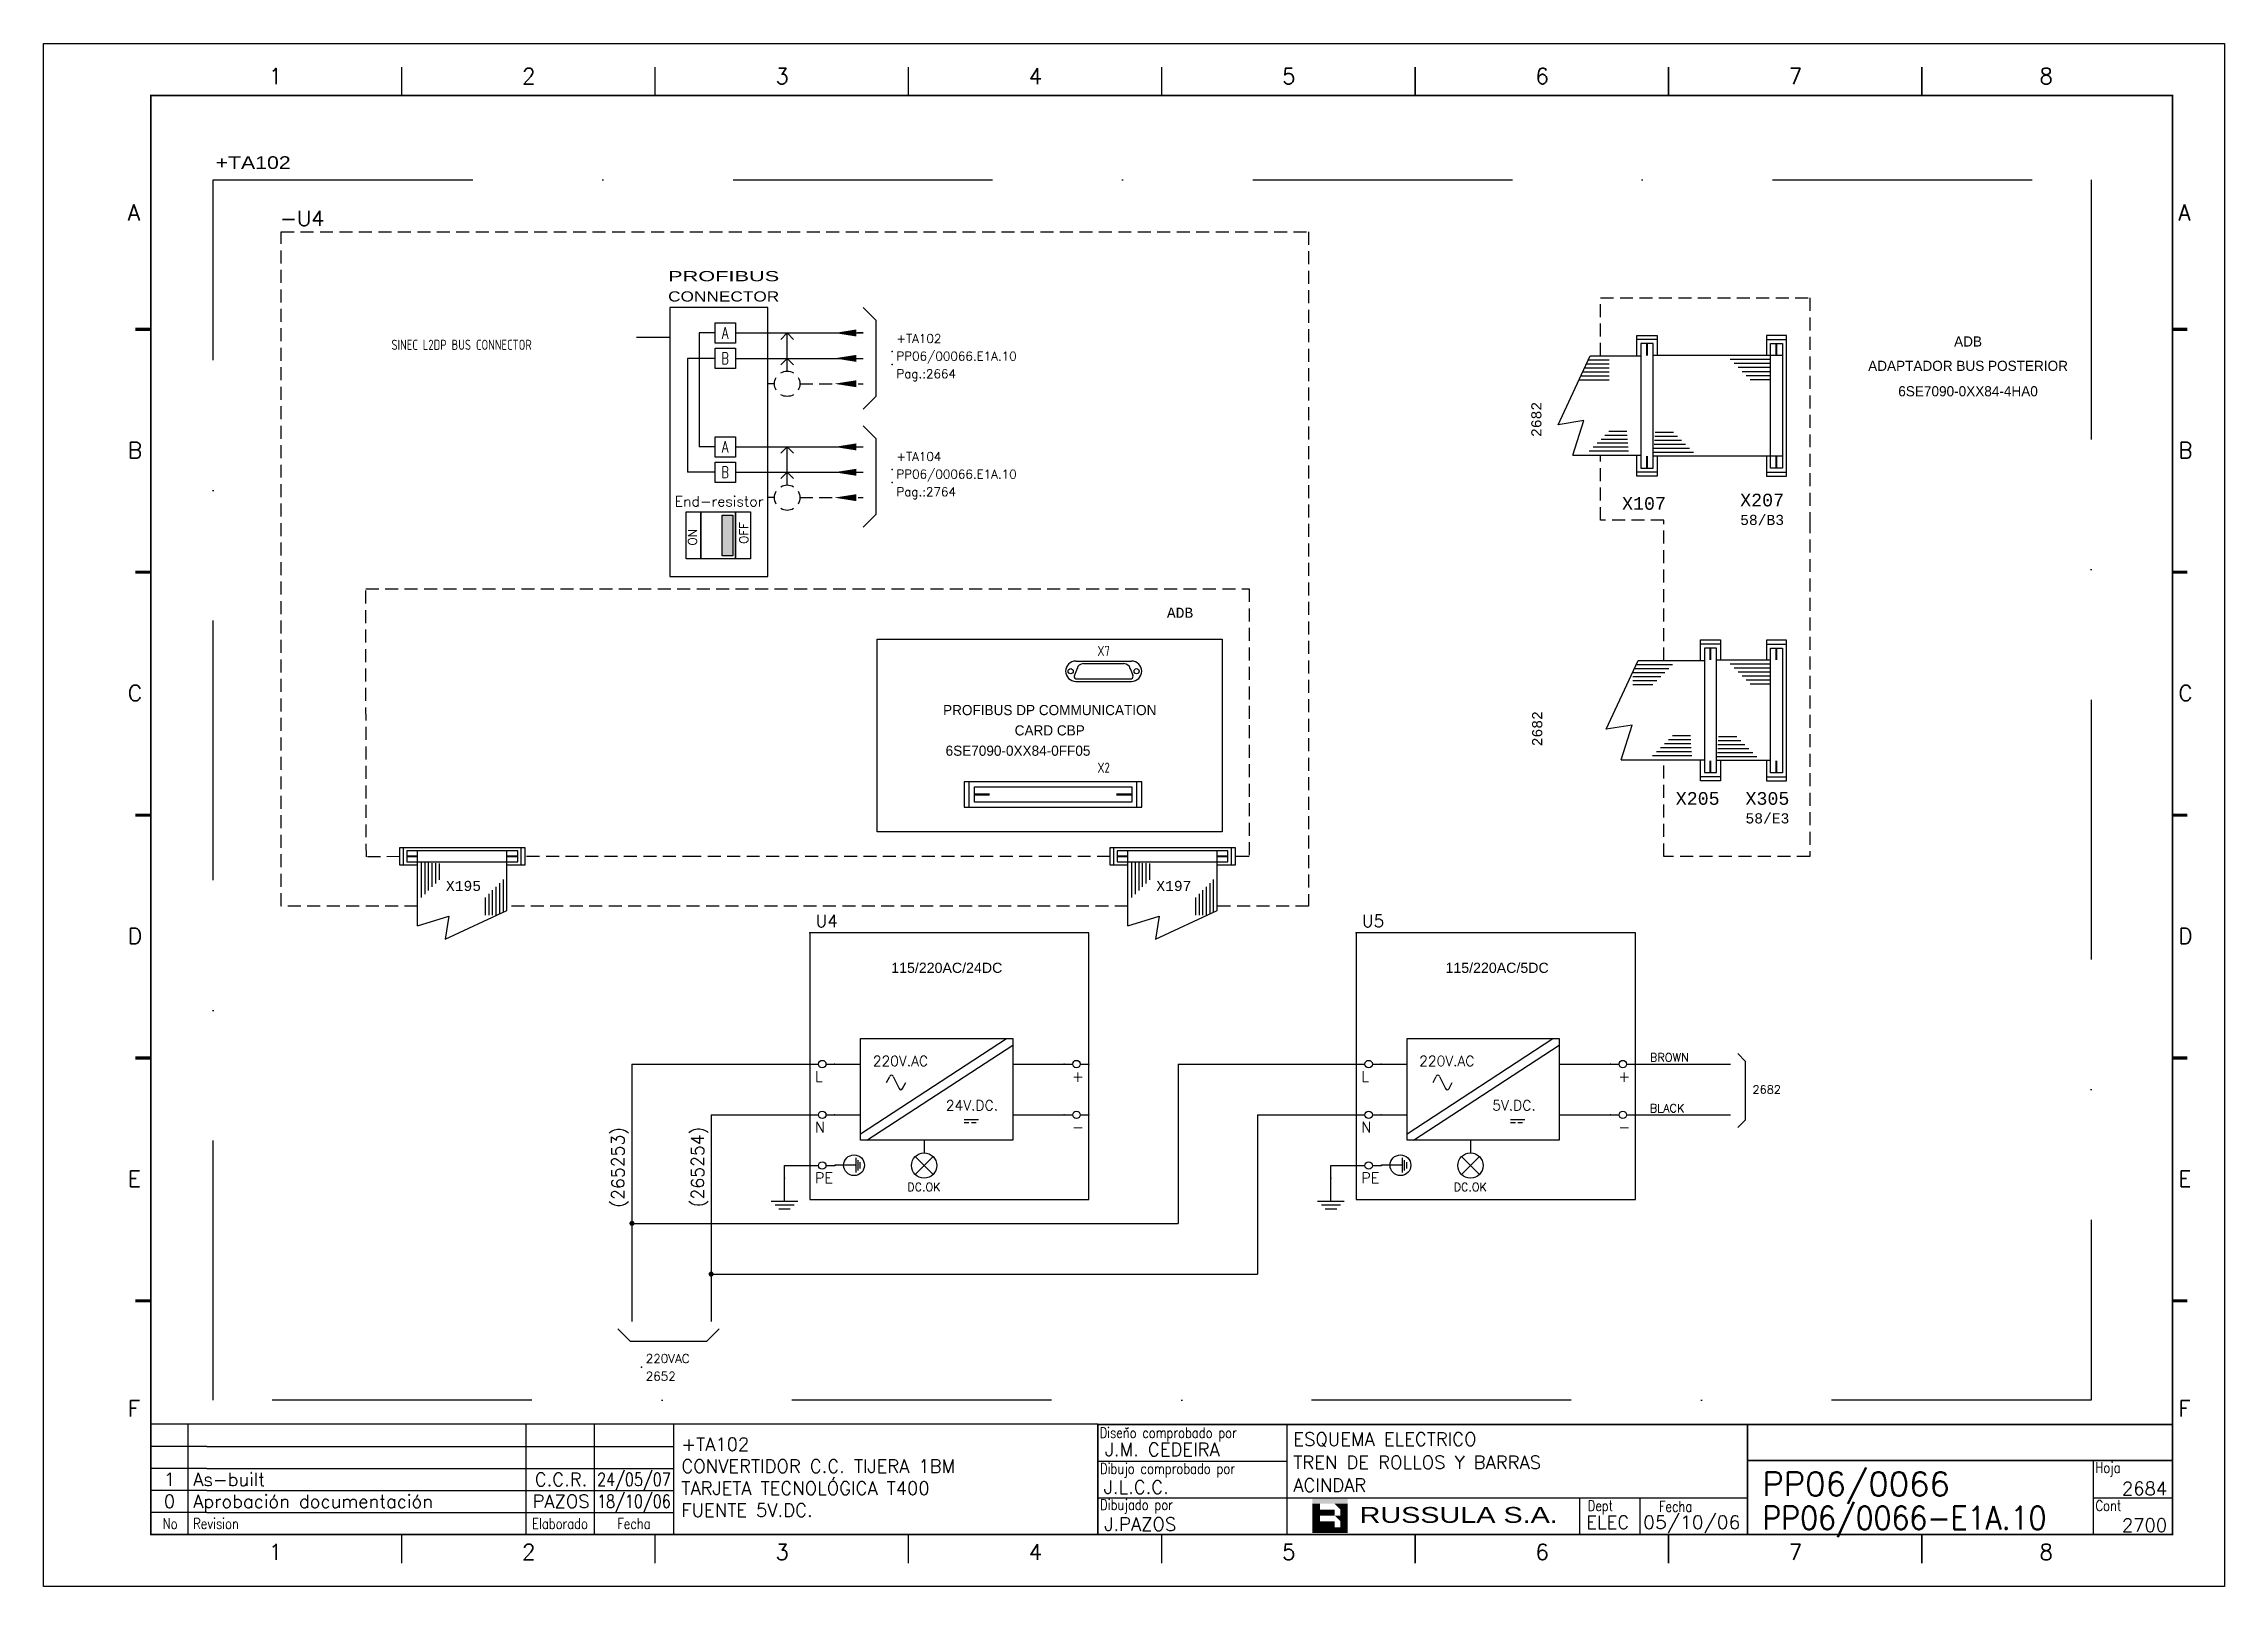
# Model space of a CAD drawing. Extents: x -25 to 1044, y -25744 to 292.
# Drawn here: x 393 to 813, y -18532.8 to -18235.8 of the extents above; entities that cross this region are included whole.
import ezdxf
from ezdxf.enums import TextEntityAlignment as Align

# ---------------------------------------------------------------- set-up
doc = ezdxf.new("R2010")
doc.units = 0
doc.header["$LTSCALE"] = 10
doc.header["$MEASUREMENT"] = 0
for name, pattern in [('DASHDOT', [1, 0.5, -0.25, 0, -0.25]), ('DASHED2', [0.375, 0.25, -0.125]), ('HIDDEN', [0.375, 0.25, -0.125])]:
    doc.linetypes.add(name, pattern=pattern)
doc.layers.get('0').update_dxf_attribs({"linetype": 'CONTINUOUS'})
for name, color, linetype in [('1', 7, 'CONTINUOUS'), ('10', 5, 'CONTINUOUS'), ('102', 7, 'CONTINUOUS'), ('2', 7, 'CONTINUOUS'), ('4', 7, 'HIDDEN'), ('8', 1, 'CONTINUOUS'), ('9', 6, 'CONTINUOUS'), ('ATRIBUTOS', 6, 'CONTINUOUS'), ('DIBUJO', 7, 'CONTINUOUS'), ('NODE', 7, 'CONTINUOUS')]:
    doc.layers.add(name, color=color, linetype=linetype)
doc.styles.add('CROSSREF', font='MONOTXT', dxfattribs={"height": 2})
doc.styles.add('DIN', font='DIN.shx', dxfattribs={"width": 0.85})
doc.styles.add('HELVETICA', font='HELV.SHX')
doc.styles.add('LABEL', font='SIMPLEX', dxfattribs={"width": 0.8, "height": 4})
doc.styles.add('ROMANS', font='romans')
doc.styles.get("Standard").update_dxf_attribs({"font": 'simplex'})
doc.styles.add('TXT', font='txt')

msp = doc.modelspace()

# ---------------------------------------------------------------- texts
at = {"linetype": 'Continuous', "style": 'TXT'}
for s, width, p, p2 in [('PROFIBUS', 1.493182, (513.24, -18281.53), (534.64, -18281.53)), ('CONNECTOR', 1.263462, (513.24, -18285.44), (534.64, -18285.44))]:
    msp.add_text(s, height=1.954, dxfattribs=dict(at, width=width)).set_placement(p, p2, align=Align.FIT)
at = {"style": 'DIN', "width": 0.8}
for s, height, p in [('SINEC L2DP BUS CONNECTOR', 1.9543, (473.47, -18294.75)), ('X7', 1.954, (597.12, -18353.68)), ('X2', 1.954, (597.12, -18376.16))]:
    msp.add_text(s, height=height, dxfattribs=at).set_placement(p, align=Align.CENTER)
at = {"linetype": 'Continuous', "style": 'TXT'}
for s, height, p in [('ADB', 1.954, (763.6, -18294.11)), ('ADAPTADOR BUS POSTERIOR', 1.9543, (763.6, -18298.8)), ('6SE7090-0XX84-4HA0', 1.9543, (763.6, -18303.69)), ('PROFIBUS DP COMMUNICATION', 1.9543, (586.74, -18365.07)), ('CARD CBP', 1.954, (586.74, -18368.98)), ('6SE7090-0XX84-0FF05', 1.9543, (580.63, -18372.89))]:
    msp.add_text(s, height=height, dxfattribs=at).set_placement(p, align=Align.CENTER)
at = {"width": 0.933807}
msp.add_text('End-resistor', height=1.9543, dxfattribs=at).set_placement((514.5, -18324.89), (531.62, -18324.89), align=Align.FIT)
at = {"style": 'HELVETICA'}
for s, p in [('115/220AC/24DC', (577.61, -18414.69)), ('115/220AC/5DC', (682.84, -18414.69))]:
    msp.add_text(s, height=1.9543, dxfattribs=at).set_placement(p, align=Align.RIGHT)
for s, height, p in [('220V.AC', 1.954, (552.67, -18432.63)), ('220V.AC', 1.954, (657.9, -18432.63)), ('24V.DC.', 1.954, (566.74, -18441.17)), ('5V.DC.', 1.954, (671.97, -18441.17)), ('DC.OK', 1.563, (559.32, -18456.69)), ('DC.OK', 1.563, (664.55, -18456.69))]:
    msp.add_text(s, height=height).set_placement(p)
at = {"char_height": 1.954, "attachment_point": 1, "rotation": 90, "style": 'CROSSREF'}
for insert, width in [((679.48, -18311.52), 11.3449), ((679.64, -18371.07), 13.2211)]:
    msp.add_mtext('2682', dxfattribs=dict(at, insert=insert, width=width))
at = {"attachment_point": 1, "style": 'CROSSREF'}
for s, insert, char_height, width in [('X107', (696.96, -18323.09), 2.443, 14.6575), ('X207\\P{\\H0.8X;58/B3}', (719.71, -18322.44), 2.4429, 14.6575), ('ADB', (609.3, -18344.38), 1.954, 13.0935), ('X205', (707.3, -18379.89), 2.443, 14.6575), ('X305\\P{\\H0.8X;58/E3}', (720.73, -18379.89), 2.4429, 14.6575), ('X195', (470.45, -18396.97), 1.954, 17.1005), ('X197', (607.26, -18396.97), 1.954, 17.1005)]:
    msp.add_mtext(s, dxfattribs=dict(at, insert=insert, char_height=char_height, width=width))
at = {"layer": '102', "style": 'ROMANS'}
for s, p in [('OFF', (527.81, -18330)), ('ON', (517.94, -18330.83))]:
    msp.add_text(s, height=1.681, rotation=90, dxfattribs=at).set_placement(p, align=Align.MIDDLE)
at = {"layer": '2', "color": 6}
msp.add_text('-U4', height=2.932, dxfattribs=at).set_placement((438.5, -18270.9))
at = {"layer": '2', "color": 1}
for s, p in [('BROWN', (702.33, -18431.76)), ('2682', (722.1, -18437.94)), ('BLACK', (702.3, -18441.54))]:
    msp.add_text(s, height=1.589, dxfattribs=at).set_placement(p)
at = {"layer": '2', "color": 6}
for s, p in [('(265253)', (504.8, -18459.86)), ('(265254)', (520.15, -18459.79))]:
    msp.add_text(s, height=2.443, rotation=90, dxfattribs=at).set_placement(p)

# ---------------------------------------------------------------- blocks, each defined once
blk = doc.blocks.new('ITEM')
at = {"layer": 'ATRIBUTOS', "style": 'HELVETICA', "width": 1.2}
blk.add_attdef('ITEM', (0, 1.25), '', height=2.5, dxfattribs=at)
blk = doc.blocks.new('ELEC0042')
at = {"layer": '102'}
for p, q in [((2, 2), (-2, 2)), ((-2, 2), (-2, -2)), ((2, -2), (2, 2)), ((-2, -2), (2, -2))]:
    blk.add_line(p, q, dxfattribs=at)
blk.add_attdef('TB', text='', height=2.25, dxfattribs=at).set_placement((0, 3), align=Align.CENTER)
at = {"layer": '102', "width": 0.75}
blk.add_attdef('TN', text='', height=2.25, dxfattribs=at).set_placement((0, 0), align=Align.MIDDLE)
blk = doc.blocks.new('$030107')
at = {"layer": '102'}
for start, end in [(150, 210), (60, 120), (330, 30), (240, 300)]:
    blk.add_arc((0, 0), 2.5, start, end, dxfattribs=at)
blk = doc.blocks.new('NOD', base_point=(237.5, 170))
at = {"layer": 'NODE'}
blk.add_point((237.5, 170), dxfattribs=at)
blk = doc.blocks.new('$$PLL21C')
for p, q in [((-2.5, 0), (-0.75, 0)), ((0.75, 0), (2.5, 0))]:
    blk.add_line(p, q)
at = {"layer": '2'}
blk.add_circle((0, 0), 0.75, dxfattribs=at)
for p in [(-2.5, 0), (2.5, 0)]:
    blk.add_blockref('NOD', p, dxfattribs=at)
at = {"layer": '8'}
blk.add_attdef('*A', (-1.5, -3.575), '', height=2.15, dxfattribs=at)
at = {"layer": '9'}
blk.add_attdef('ID', (-1.5, 1.25), '', height=2.15, dxfattribs=at)
blk = doc.blocks.new('$020203')
at = {"layer": '2'}
blk.add_line((-3.75, 0), (3.75, 0), dxfattribs=at)
at = {"layer": '4'}
blk.add_line((-3.75, -1.5), (3.75, -1.5), dxfattribs=at)
blk = doc.blocks.new('$021503')
at = {"layer": '2'}
for p, q in [((0, -10), (0, 0)), ((-3.5, -10), (3.5, -10)), ((-2.5, -11), (2.5, -11)), ((-1.5, -12), (1.5, -12))]:
    blk.add_line(p, q, dxfattribs=at)
blk.add_circle((0, -9), 5, dxfattribs=at)
blk.add_blockref('NOD', (0, 0), dxfattribs=at)
blk = doc.blocks.new('$020406')
at = {"layer": '2'}
for p, q in [((-5, 0), (-3.4, 3.2)), ((-1.6, 3.2), (0, 0)), ((0, 0), (1.6, -3.2)), ((3.4, -3.2), (5, 0))]:
    blk.add_line(p, q, dxfattribs=at)
for centre, start, end in [((-2.5, 2.8), 26.5651, 153.4349), ((2.5, -2.8), 206.5651, 333.4349)]:
    blk.add_arc(centre, 1, start, end, dxfattribs=at)
blk = doc.blocks.new('$PP313')
at = {"layer": '2'}
blk.add_blockref('NOD', (0, 0), dxfattribs=at)
at = {"layer": '8'}
blk.add_attdef('1A', (1, -3.325), '', height=2.15, dxfattribs=at)
at = {"layer": '9'}
blk.add_attdef('ID', (1, 1), '', height=2.15, dxfattribs=at)
blk = doc.blocks.new('$$PLR12C')
for p, q in [((-2.5, 0), (-0.75, 0)), ((0.75, 0), (2.5, 0))]:
    blk.add_line(p, q)
at = {"layer": '2'}
blk.add_circle((0, 0), 0.75, dxfattribs=at)
for p in [(-2.5, 0), (2.5, 0)]:
    blk.add_blockref('NOD', p, dxfattribs=at)
at = {"layer": '8'}
blk.add_attdef('*A', text='', height=2.15, dxfattribs=at).set_placement((1.5, -3.575), align=Align.RIGHT)
at = {"layer": '9'}
blk.add_attdef('ID', text='', height=2.15, dxfattribs=at).set_placement((1.5, 1.25), align=Align.RIGHT)
blk = doc.blocks.new('$021501')
at = {"layer": '2'}
for p, q in [((0, -6), (0, 0)), ((-3.5, -6), (3.5, -6)), ((-2.5, -7), (2.5, -7)), ((-1.5, -8), (1.5, -8))]:
    blk.add_line(p, q, dxfattribs=at)
blk.add_blockref('NOD', (0, 0), dxfattribs=at)
blk = doc.blocks.new('newcajec')
at = {"layer": '1'}
for p, q in [((179.4, 20.85), (0.13, 20.85)), ((7, 20.85), (7, 0)), ((71, 20.85), (71, 0)), ((84, 20.85), (84, 0.09)), ((99, 20.85), (99, 0)), ((215.2, 20.8), (215.2, 0)), ((10.6, 16.64), (0, 16.64)), ((10.6, 16.64), (99, 16.64)), ((184.64, 20.18), (184.81, 20.01)), ((184.81, 20.01), (185.18, 20.25)), ((10.6, 12.48), (0, 12.48)), ((10.6, 12.48), (99, 12.48)), ((179.4, 13.87), (215.2, 13.87)), ((368, 14.06), (368, 0)), ((10.6, 8.32), (0, 8.32)), ((10.6, 8.32), (99, 8.32)), ((10.6, 4.16), (0, 4.16)), ((10.6, 4.16), (99, 4.16)), ((179.4, 6.93), (267.63, 6.93)), ((267.63, 6.93), (302.5, 6.93)), ((270.63, 6.91), (270.63, 0)), ((282.07, 6.93), (282.07, 0)), ((368, 6.93), (383, 6.93))]:
    blk.add_line(p, q, dxfattribs=at)
for points in [[(47.5, 272.5, 0.3, 0.3, 0), (47.5, 277.91, 0.3, 0.3, 0)], [(95.5, 272.5, 0.3, 0.3, 0), (95.5, 277.91, 0.3, 0.3, 0)], [(143.5, 272.5, 0.3, 0.3, 0), (143.5, 277.91, 0.3, 0.3, 0)], [(191.5, 272.5, 0.3, 0.3, 0), (191.5, 277.91, 0.3, 0.3, 0)], [(239.5, 272.5, 0.3, 0.3, 0), (239.5, 277.91, 0.3, 0.3, 0)], [(287.5, 272.5, 0.3, 0.3, 0), (287.5, 277.91, 0.3, 0.3, 0)], [(335.5, 272.5, 0.3, 0.3, 0), (335.5, 277.91, 0.3, 0.3, 0)], [(-2.99, 228.23, 0.6, 0.6, 0), (-0.18, 228.23, 0.6, 0.6, 0)], [(383.01, 228.23, 0.6, 0.6, 0), (385.82, 228.23, 0.6, 0.6, 0)], [(-2.99, 182.23, 0.6, 0.6, 0), (-0.18, 182.23, 0.6, 0.6, 0)], [(383.01, 182.23, 0.6, 0.6, 0), (385.82, 182.23, 0.6, 0.6, 0)], [(-2.99, 136.23, 0.6, 0.6, 0), (-0.18, 136.23, 0.6, 0.6, 0)], [(383.01, 136.23, 0.6, 0.6, 0), (385.82, 136.23, 0.6, 0.6, 0)], [(-2.99, 90.23, 0.6, 0.6, 0), (-0.18, 90.23, 0.6, 0.6, 0)], [(383.01, 90.23, 0.6, 0.6, 0), (385.82, 90.23, 0.6, 0.6, 0)], [(-2.99, 44.23, 0.6, 0.6, 0), (-0.18, 44.23, 0.6, 0.6, 0)], [(383.01, 44.23, 0.6, 0.6, 0), (385.82, 44.23, 0.6, 0.6, 0)], [(383, 20.8, 0.3, 0.3, 0), (179.4, 20.8, 0.3, 0.3, 0), (179.4, 0, 0.3, 0.3, 0)], [(302.5, 20.8, 0.3, 0.3, 0), (302.5, 0, 0.3, 0.3, 0)], [(302.5, 14, 0.3, 0.3, 0), (383, 14, 0.3, 0.3, 0)], [(47.5, -5.5, 0.3, 0.3, 0), (47.5, -0.09, 0.3, 0.3, 0)], [(95.5, -5.5, 0.3, 0.3, 0), (95.5, -0.09, 0.3, 0.3, 0)], [(143.5, -5.5, 0.3, 0.3, 0), (143.5, -0.09, 0.3, 0.3, 0)], [(191.5, -5.5, 0.3, 0.3, 0), (191.5, -0.09, 0.3, 0.3, 0)], [(239.5, -5.5, 0.3, 0.3, 0), (239.5, -0.09, 0.3, 0.3, 0)], [(287.5, -5.5, 0.3, 0.3, 0), (287.5, -0.09, 0.3, 0.3, 0)], [(335.5, -5.5, 0.3, 0.3, 0), (335.5, -0.09, 0.3, 0.3, 0)]]:
    blk.add_lwpolyline(points, format="xyseb", dxfattribs=at)
at = {"layer": '1', "const_width": 0.3}
blk.add_lwpolyline([(0, 0), (0, 272.5), (383, 272.5), (383, 0)], close=True, dxfattribs=at)
at = {"layer": '2', "color": 14}
for p, q in [((221.42, 4.69), (221.42, 5.81)), ((221.42, 2.47), (221.42, 3.58))]:
    blk.add_line(p, q, dxfattribs=at)
for points in [[(220.05, 5.81), (220.05, 6.92), (226.74, 5.81), (226.74, 6.92)], [(221.42, 2.47), (220.05, 2.47), (221.42, 5.81), (220.05, 5.81)], [(221.42, 4.69), (224.25, 4.69), (221.42, 3.58), (224.25, 3.58)], [(224.25, 5.81), (225.37, 5.81), (225.37, 4.69)], [(225.37, 5.81), (226.74, 5.81), (225.37, 1.35), (226.74, 1.35)], [(224.25, 0.24), (224.25, 2.47), (220.05, 0.24), (220.05, 2.47)], [(224.25, 3.58), (225.37, 3.58), (225.37, 2.47)], [(226.74, 1.35), (226.74, 0.24), (224.25, 1.35), (224.25, 0.24)]]:
    blk.add_solid(points, dxfattribs=at)
at = {"layer": '1', "style": 'ROMANS'}
for s, p in [('1', (22.29, 274.68)), ('2', (70.29, 274.68)), ('3', (118.29, 274.68)), ('4', (166.29, 274.68)), ('5', (214.29, 274.68)), ('6', (262.29, 274.68)), ('7', (310.29, 274.68)), ('8', (357.79, 274.68)), ('A', (-4.37, 248.84)), ('A', (384.13, 248.84)), ('B', (-4.37, 203.84)), ('B', (384.13, 203.84)), ('C', (-4.37, 157.84)), ('C', (384.13, 157.84)), ('D', (-4.37, 111.84)), ('D', (384.13, 111.84)), ('E', (-4.37, 65.84)), ('E', (384.13, 65.84)), ('F', (-4.37, 22.34)), ('F', (384.13, 22.34)), ('1', (22.29, -4.82)), ('2', (70.29, -4.82)), ('3', (118.29, -4.82)), ('4', (166.29, -4.82)), ('5', (214.29, -4.82)), ('6', (262.29, -4.82)), ('7', (310.29, -4.82)), ('8', (357.79, -4.82))]:
    blk.add_text(s, height=3, dxfattribs=at).set_placement(p)
at = {"layer": '1', "style": 'LABEL', "width": 0.8}
for s, p in [('Diseno comprobado por', (179.73, 18.27)), ('Dibujo comprobado por', (179.81, 11.47)), ('Hoja', (368.38, 11.66)), ('Dibujado por', (179.83, 4.64)), ('Fecha', (285.71, 4.3)), ('Cont', (368.43, 4.46)), ('No', (2.23, 1.05)), ('Revision', (8, 1.05))]:
    blk.add_text(s, height=2, dxfattribs=at).set_placement(p)
for s, p in [('Dept', (274.61, 4.44)), ('Elaborado', (77.5, 1.05)), ('Fecha', (91.5, 1.05))]:
    blk.add_text(s, height=2, dxfattribs=at).set_placement(p, align=Align.CENTER)
at = {"layer": '10', "style": 'ROMANS'}
for tag, p in [('REV41', (3.5, 18.74)), ('REV43', (77.7, 18.74)), ('REV31', (3.5, 14.58)), ('REV33', (77.7, 14.58)), ('REV21', (3.5, 10.42)), ('REV23', (77.7, 10.42)), ('REV11', (3.5, 6.27)), ('REV13', (77.7, 6.27))]:
    blk.add_attdef(tag, text='', height=2.5, dxfattribs=at).set_placement(p, align=Align.MIDDLE)
for tag, p, height in [('REV42', (8, 17.49), 2.5), ('SHEETNAME1', (100.5, 15.83), 2.5), ('DESIGNCHECK', (180.74, 14.83), 2.5), ('DOCUMENTTYPE', (216.43, 16.8), 2.5), ('NOTA', (305.32, 15.8), 3), ('REV32', (8, 13.33), 2.5), ('SHEETNAME2', (100.5, 11.67), 2.5), ('OBJECT', (216.43, 12.4), 2.5), ('REV22', (8, 9.17), 2.5), ('SHEETNAME3', (100.5, 7.51), 2.5), ('DRAWINGCHECK', (180.53, 7.71), 2.5), ('CUSTOMER', (216.43, 8.08), 2.5), ('ORDER', (305.32, 7.3), 4.5), ('REV12', (8, 5.01), 2.5), ('SHEETNAME4', (100.5, 3.35), 2.5), ('DOCUMENT_ID', (305.32, 0.93), 4.4), ('USER', (180.63, 0.71), 2.5), ('DEPARTMENT', (271.93, 1.05), 2.5)]:
    blk.add_attdef(tag, p, '', height=height, dxfattribs=at)
for tag, width, p, p2 in [('REV44', 1.221199, (84.53, 17.49), (98.48, 17.49)), ('REV34', 1.221199, (84.53, 13.33), (98.48, 13.33)), ('REV24', 1.221199, (84.53, 9.17), (98.48, 9.17)), ('REV14', 1.221199, (84.53, 5.01), (98.48, 5.01)), ('CREATED2', 7.039915, (282.71, 1.05), (301.14, 1.05))]:
    blk.add_attdef(tag, text='', height=2.5, dxfattribs=dict(at, width=width)).set_placement(p, p2, align=Align.FIT)
for tag, p in [('SHEET', (382, 7.43)), ('NEXTSHEET', (382, 0.5))]:
    blk.add_attdef(tag, text='', height=2.5, dxfattribs=at).set_placement(p, align=Align.RIGHT)
at = {"layer": 'DIBUJO', "color": 14, "style": 'HELVETICA', "width": 1.3}
blk.add_text('RUSSULA S.A.', height=3, dxfattribs=at).set_placement((229, 2.19))

# ---------------------------------------------------------------- hatches: boundary and pattern name
at = {"layer": '2'}
msp.add_hatch(color=256, dxfattribs=at).paths.add_polyline_path([(523.68, -18334.39), (525.73, -18334.39), (525.73, -18326.6), (523.68, -18326.6)])

# ---------------------------------------------------------------- linework, layer by layer
for p, q in [((513.57, -18286.61), (513.57, -18338.38)), ((532.46, -18286.61), (513.57, -18286.61)), ((532.46, -18338.38), (532.46, -18286.61)), ((550.8, -18286.61), (553.25, -18289.06)), ((553.25, -18289.06), (553.25, -18303.71)), ((513.57, -18292.37), (507.13, -18292.37)), ((519.19, -18291.5), (519.19, -18313.43)), ((522.29, -18291.5), (519.19, -18291.5)), ((526.2, -18291.5), (550.8, -18291.5)), ((536.17, -18291.5), (534.95, -18292.72)), ((536.17, -18298.83), (536.17, -18291.5)), ((536.17, -18291.5), (537.39, -18292.72)), ((550.8, -18291.5), (549.74, -18291.5)), ((699.84, -18291.97), (703.71, -18291.97)), ((699.84, -18295.92), (699.84, -18291.97)), ((703.71, -18292.75), (699.84, -18292.75)), ((700.61, -18293.52), (700.61, -18317.51)), ((702.93, -18293.52), (700.61, -18293.52)), ((702.93, -18317.51), (702.93, -18293.52)), ((703.71, -18291.97), (703.71, -18295.84)), ((724.76, -18291.98), (724.76, -18295.85)), ((728.63, -18291.98), (724.76, -18291.98)), ((724.76, -18292.76), (728.63, -18292.76)), ((725.53, -18317.52), (725.53, -18293.53)), ((725.53, -18293.53), (727.85, -18293.53)), ((727.85, -18293.53), (727.85, -18317.52)), ((728.63, -18319.07), (728.63, -18291.98)), ((516.96, -18296.38), (516.96, -18318.31)), ((522.29, -18296.38), (516.96, -18296.38)), ((526.2, -18296.38), (550.8, -18296.38)), ((536.17, -18296.38), (534.95, -18297.61)), ((536.17, -18296.38), (537.39, -18297.61)), ((684.65, -18309.15), (690.8, -18295.92)), ((689.38, -18298.98), (694.49, -18298.98)), ((689.8, -18298.21), (694.49, -18298.21)), ((690.09, -18297.45), (694.49, -18297.45)), ((690.44, -18296.68), (694.49, -18296.68)), ((690.8, -18295.92), (700.61, -18295.92)), ((700.61, -18295.85), (700.61, -18295.85)), ((727.85, -18295.85), (702.93, -18295.85)), ((725.53, -18296.63), (717.79, -18296.63)), ((725.53, -18297.4), (718.56, -18297.4)), ((725.53, -18298.17), (719.34, -18298.17)), ((725.53, -18298.95), (720.11, -18298.95)), ((688.67, -18300.51), (694.49, -18300.51)), ((689.03, -18299.74), (694.49, -18299.74)), ((725.53, -18299.72), (720.89, -18299.72)), ((725.53, -18300.5), (721.66, -18300.5)), ((553.25, -18303.71), (550.8, -18306.16)), ((550.8, -18309.34), (553.25, -18311.78)), ((553.25, -18311.78), (553.25, -18326.44)), ((689.62, -18308.36), (684.65, -18309.15)), ((687.5, -18315.04), (689.62, -18308.36)), ((698.03, -18311.98), (692.91, -18311.98)), ((697.97, -18311.21), (693.67, -18311.21)), ((697.91, -18310.45), (694.44, -18310.45)), ((703.28, -18311.33), (707.63, -18311.33)), ((703.34, -18310.56), (706.85, -18310.56)), ((522.29, -18313.43), (519.19, -18313.43)), ((526.2, -18313.43), (550.8, -18313.43)), ((536.17, -18313.43), (534.95, -18314.65)), ((536.17, -18320.76), (536.17, -18313.43)), ((536.17, -18313.43), (537.39, -18314.65)), ((687.5, -18315.04), (700.61, -18315.04)), ((698.2, -18314.27), (690.61, -18314.27)), ((698.14, -18313.51), (691.38, -18313.51)), ((698.08, -18312.74), (692.14, -18312.74)), ((699.84, -18319.06), (699.84, -18315.04)), ((700.61, -18315.2), (700.61, -18315.2)), ((727.85, -18315.2), (702.93, -18315.2)), ((703.04, -18314.43), (710.72, -18314.43)), ((703.1, -18313.65), (709.95, -18313.65)), ((703.16, -18312.88), (709.18, -18312.88)), ((703.22, -18312.1), (708.4, -18312.1)), ((703.71, -18315.19), (703.71, -18319.06)), ((724.76, -18315.2), (724.76, -18319.07)), ((522.29, -18318.31), (516.96, -18318.31)), ((526.2, -18318.31), (550.8, -18318.31)), ((536.17, -18318.31), (534.95, -18319.54)), ((536.17, -18318.31), (537.39, -18319.54)), ((703.71, -18318.29), (699.84, -18318.29)), ((703.71, -18319.06), (699.84, -18319.06)), ((700.61, -18317.51), (702.93, -18317.51)), ((724.76, -18318.3), (728.63, -18318.3)), ((724.76, -18319.07), (728.63, -18319.07)), ((727.85, -18317.52), (725.53, -18317.52)), ((553.25, -18326.44), (550.8, -18328.88)), ((513.57, -18338.38), (532.46, -18338.38)), ((712.05, -18354.55), (712.05, -18350.6)), ((712.05, -18350.6), (715.92, -18350.6)), ((715.92, -18351.38), (712.05, -18351.38)), ((712.83, -18352.15), (712.83, -18376.14)), ((715.15, -18352.15), (712.83, -18352.15)), ((715.15, -18376.14), (715.15, -18352.15)), ((715.92, -18350.6), (715.92, -18354.47)), ((724.76, -18350.61), (724.76, -18354.48)), ((728.63, -18350.61), (724.76, -18350.61)), ((724.76, -18351.39), (728.63, -18351.39)), ((725.53, -18376.15), (725.53, -18352.16)), ((725.53, -18352.16), (727.85, -18352.16)), ((727.85, -18352.16), (727.85, -18376.15)), ((728.63, -18377.7), (728.63, -18350.61)), ((591.75, -18354.66), (602.5, -18354.66)), ((693.92, -18367.78), (700.06, -18354.55)), ((699.06, -18356.84), (705.18, -18356.84)), ((699.06, -18357.61), (704.41, -18357.61)), ((699.35, -18356.08), (705.94, -18356.08)), ((699.71, -18355.31), (706.71, -18355.31)), ((700.06, -18354.55), (712.83, -18354.55)), ((725.53, -18354.48), (715.15, -18354.48)), ((725.53, -18355.26), (717.79, -18355.26)), ((725.53, -18356.03), (718.56, -18356.03)), ((725.53, -18356.8), (719.34, -18356.8)), ((725.53, -18357.58), (720.11, -18357.58)), ((591.75, -18358.57), (602.5, -18358.57)), ((699.06, -18358.37), (703.65, -18358.37)), ((699.06, -18359.14), (702.89, -18359.14)), ((725.53, -18358.35), (720.89, -18358.35)), ((725.53, -18359.13), (721.66, -18359.13)), ((698.89, -18366.99), (693.92, -18367.78)), ((696.77, -18373.67), (698.89, -18366.99)), ((710.24, -18370.61), (705.12, -18370.61)), ((710.18, -18369.84), (705.89, -18369.84)), ((710.12, -18369.08), (706.65, -18369.08)), ((715.44, -18370.73), (720.62, -18370.73)), ((715.5, -18369.96), (719.84, -18369.96)), ((715.56, -18369.19), (719.07, -18369.19)), ((696.77, -18373.67), (712.83, -18373.67)), ((710.42, -18372.9), (702.83, -18372.9)), ((710.36, -18372.14), (703.59, -18372.14)), ((710.3, -18371.37), (704.36, -18371.37)), ((712.05, -18377.69), (712.05, -18373.67)), ((725.53, -18373.83), (715.15, -18373.83)), ((715.26, -18373.06), (722.94, -18373.06)), ((715.32, -18372.28), (722.16, -18372.28)), ((715.38, -18371.51), (721.39, -18371.51)), ((715.92, -18373.82), (715.92, -18377.69)), ((724.76, -18373.83), (724.76, -18377.7)), ((604.48, -18377.9), (570.28, -18377.9)), ((570.28, -18377.9), (570.28, -18382.79)), ((571.25, -18382.79), (571.25, -18377.9)), ((572.23, -18378.88), (602.52, -18378.88)), ((572.23, -18381.81), (572.23, -18378.88)), ((602.52, -18378.88), (602.52, -18381.81)), ((603.5, -18382.79), (603.5, -18377.9)), ((604.48, -18382.79), (604.48, -18377.9)), ((715.92, -18376.92), (712.05, -18376.92)), ((715.92, -18377.69), (712.05, -18377.69)), ((712.83, -18376.14), (715.15, -18376.14)), ((724.76, -18376.93), (728.63, -18376.93)), ((724.76, -18377.7), (728.63, -18377.7)), ((727.85, -18376.15), (725.53, -18376.15)), ((570.28, -18382.79), (574.88, -18382.79)), ((602.52, -18381.81), (572.23, -18381.81)), ((574.88, -18382.79), (604.48, -18382.79)), ((461.57, -18390.53), (485.65, -18390.53)), ((461.57, -18393.97), (461.57, -18390.53)), ((462.26, -18393.97), (462.26, -18390.53)), ((484.27, -18391.21), (462.94, -18391.21)), ((462.94, -18391.21), (462.94, -18393.28)), ((465, -18405.66), (465, -18391.21)), ((482.2, -18402.69), (482.2, -18391.21)), ((484.27, -18393.28), (484.27, -18391.21)), ((484.96, -18393.97), (484.96, -18390.53)), ((485.65, -18390.53), (485.65, -18393.97)), ((598.37, -18390.53), (622.45, -18390.53)), ((598.37, -18393.97), (598.37, -18390.53)), ((599.06, -18393.97), (599.06, -18390.53)), ((621.07, -18391.21), (599.75, -18391.21)), ((599.75, -18391.21), (599.75, -18393.28)), ((601.8, -18405.66), (601.8, -18391.21)), ((619, -18402.69), (619, -18391.21)), ((621.07, -18393.28), (621.07, -18391.21)), ((621.76, -18393.97), (621.76, -18390.53)), ((622.45, -18390.53), (622.45, -18393.97)), ((465.01, -18393.97), (461.57, -18393.97)), ((462.94, -18393.28), (484.27, -18393.28)), ((465.69, -18393.38), (465.69, -18400.2)), ((466.37, -18393.43), (466.37, -18399.52)), ((467.06, -18393.48), (467.06, -18398.83)), ((467.75, -18393.54), (467.75, -18398.14)), ((468.44, -18393.59), (468.44, -18397.45)), ((469.13, -18393.64), (469.13, -18396.76)), ((485.65, -18393.97), (482.21, -18393.97)), ((601.81, -18393.97), (598.37, -18393.97)), ((599.75, -18393.28), (621.07, -18393.28)), ((602.49, -18393.38), (602.49, -18400.2)), ((603.18, -18393.43), (603.18, -18399.52)), ((603.87, -18393.48), (603.87, -18398.83)), ((604.55, -18393.54), (604.55, -18398.14)), ((605.24, -18393.59), (605.24, -18397.45)), ((605.93, -18393.64), (605.93, -18396.76)), ((622.45, -18393.97), (619.01, -18393.97)), ((478.07, -18403.59), (478.07, -18400.15)), ((478.76, -18403.59), (478.76, -18399.46)), ((479.45, -18403.59), (479.45, -18398.78)), ((480.13, -18403.59), (480.13, -18398.09)), ((480.82, -18403.33), (480.82, -18397.4)), ((481.51, -18403.01), (481.51, -18396.71)), ((614.87, -18403.59), (614.87, -18400.15)), ((615.56, -18403.59), (615.56, -18399.46)), ((616.25, -18403.59), (616.25, -18398.78)), ((616.94, -18403.59), (616.94, -18398.09)), ((617.63, -18403.33), (617.63, -18397.4)), ((618.31, -18403.01), (618.31, -18396.71)), ((465, -18405.66), (471, -18403.75)), ((470.3, -18408.22), (482.2, -18402.69)), ((471, -18403.75), (470.3, -18408.22)), ((601.8, -18405.66), (607.81, -18403.75)), ((607.1, -18408.22), (619, -18402.69)), ((607.81, -18403.75), (607.1, -18408.22)), ((594.29, -18407), (540.55, -18407)), ((540.55, -18407), (540.55, -18458.3)), ((594.29, -18458.3), (594.29, -18407)), ((699.53, -18407), (645.78, -18407)), ((645.78, -18407), (645.78, -18458.3)), ((699.53, -18458.3), (699.53, -18407)), ((550.32, -18427.35), (579.64, -18427.35)), ((550.32, -18445.68), (578.42, -18427.35)), ((550.32, -18446.9), (550.32, -18427.35)), ((551.54, -18446.9), (579.64, -18428.58)), ((579.64, -18427.35), (579.64, -18446.9)), ((594.29, -18432.24), (594.29, -18427.35)), ((655.55, -18427.35), (684.87, -18427.35)), ((655.55, -18445.68), (683.65, -18427.35)), ((655.55, -18446.9), (655.55, -18427.35)), ((656.78, -18446.9), (684.87, -18428.58)), ((684.87, -18427.35), (684.87, -18446.9)), ((699.53, -18432.24), (699.53, -18427.35)), ((545.44, -18432.24), (550.32, -18432.24)), ((579.64, -18432.24), (589.41, -18432.24)), ((650.67, -18432.24), (655.55, -18432.24)), ((684.87, -18432.24), (694.64, -18432.24)), ((720.76, -18431.72), (719.26, -18430.22)), ((720.76, -18442.95), (720.76, -18431.72)), ((545.44, -18442.01), (550.32, -18442.01)), ((579.64, -18442.01), (589.41, -18442.01)), ((650.67, -18442.01), (655.55, -18442.01)), ((684.87, -18442.01), (694.64, -18442.01)), ((720.76, -18442.95), (719.26, -18444.45)), ((579.64, -18446.9), (550.32, -18446.9)), ((560.81, -18453.51), (564.26, -18450.06)), ((564.26, -18453.51), (560.81, -18450.06)), ((562.54, -18446.9), (562.54, -18449.34)), ((684.87, -18446.9), (655.55, -18446.9)), ((666.04, -18453.51), (669.5, -18450.06)), ((669.5, -18453.51), (666.04, -18450.06)), ((667.77, -18446.9), (667.77, -18449.34)), ((535.66, -18456.67), (535.66, -18451.78)), ((535.66, -18451.78), (540.55, -18451.78)), ((640.9, -18456.67), (640.9, -18451.78)), ((640.9, -18451.78), (645.78, -18451.78)), ((540.55, -18458.3), (594.29, -18458.3)), ((645.78, -18458.3), (699.53, -18458.3)), ((506, -18485.68), (503.55, -18483.24)), ((523.1, -18483.24), (520.65, -18485.68)), ((520.65, -18485.68), (506, -18485.68))]:
    msp.add_line(p, q)
at = {"linetype": 'HIDDEN'}
for p, q in [((692.82, -18284.76), (733.13, -18284.76)), ((692.82, -18295.92), (692.82, -18284.76)), ((733.13, -18284.76), (733.13, -18327.51)), ((533.73, -18301.27), (532.46, -18301.27)), ((538.61, -18301.27), (550.8, -18301.27)), ((692.82, -18327.51), (692.82, -18315.04)), ((533.73, -18323.2), (532.46, -18323.2)), ((538.61, -18323.2), (550.8, -18323.2)), ((705.03, -18327.51), (692.82, -18327.51)), ((705.03, -18354.55), (705.03, -18327.51)), ((733.13, -18327.51), (733.13, -18392.25)), ((705.03, -18392.25), (705.03, -18373.67)), ((733.13, -18392.25), (705.03, -18392.25))]:
    msp.add_line(p, q, dxfattribs=at)
at = {"color": 3, "linetype": 'Continuous'}
for p, q in [((553.51, -18387.55), (553.51, -18350.41)), ((553.51, -18350.41), (619.96, -18350.41)), ((619.96, -18350.41), (619.96, -18387.55)), ((575.01, -18387.55), (553.51, -18387.55)), ((619.96, -18387.55), (575.01, -18387.55))]:
    msp.add_line(p, q, dxfattribs=at)
at = {"color": 1}
for p, q in [((591.99, -18356.12), (591.5, -18357.35)), ((591.75, -18358.08), (602.5, -18358.08)), ((593.21, -18355.15), (601.03, -18355.15)), ((602.25, -18356.12), (602.74, -18357.35))]:
    msp.add_line(p, q, dxfattribs=at)
at = {"linetype": 'HIDDEN'}
for points in [[(465, -18401.85), (438.7, -18401.85), (438.7, -18272.02), (636.57, -18272.02), (636.57, -18401.85), (619, -18401.85)], [(601.8, -18401.85), (482.2, -18401.85)]]:
    msp.add_lwpolyline(points, dxfattribs=at)
for points, const_width in [([(701.77, -18293.52), (701.77, -18295.84)], 0.387), ([(726.69, -18293.53), (726.69, -18295.85)], 0.387), ([(701.77, -18315.19), (701.77, -18317.51)], 0.387), ([(726.69, -18315.2), (726.69, -18317.52)], 0.387), ([(713.99, -18352.15), (713.99, -18354.47)], 0.387), ([(726.69, -18352.16), (726.69, -18354.48)], 0.387), ([(713.99, -18373.82), (713.99, -18376.14)], 0.387), ([(726.69, -18373.83), (726.69, -18376.15)], 0.387), ([(572.23, -18380.34), (575.16, -18380.34)], 0.489), ([(599.59, -18380.34), (602.52, -18380.34)], 0.489), ([(465.01, -18392.25), (462.94, -18392.25)], 0.344), ([(484.27, -18392.25), (482.21, -18392.25)], 0.344), ([(601.81, -18392.25), (599.75, -18392.25)], 0.344), ([(621.07, -18392.25), (619.01, -18392.25)], 0.344)]:
    msp.add_lwpolyline(points, dxfattribs=dict(const_width=const_width))
at = {"linetype": 'DASHED2'}
for points in [[(461.57, -18392.31), (455.12, -18392.34), (455, -18340.78), (625.13, -18340.78), (625.13, -18392.25), (622.45, -18392.25)], [(518.49, -18392.25), (485.65, -18392.25)], [(598.37, -18392.25), (518.49, -18392.25)]]:
    msp.add_lwpolyline(points, dxfattribs=at)
at = {"const_width": 0.489}
for points in [[(506.03, -18462.91, 1), (506.52, -18462.91, 1)], [(521.29, -18472.68, 1), (521.77, -18472.68, 1)]]:
    msp.add_lwpolyline(points, format="xyb", close=True, dxfattribs=at)
at = {"color": 1}
for centre in [(590.77, -18356.61), (603.47, -18356.61)]:
    msp.add_circle(centre, 0.489, dxfattribs=at)
for centre in [(562.54, -18451.78), (667.77, -18451.78)]:
    msp.add_circle(centre, 2.44)
for centre, start, end in [((591.75, -18356.61), 90, 270), ((602.5, -18356.61), 270, 90)]:
    msp.add_arc(centre, 1.95, start, end)
for centre, radius, start, end in [((591.99, -18357.59), 0.546, 153.4349, 243.4349), ((593.23, -18356.42), 1.27, 90.7848, 166.5348), ((601.01, -18356.42), 1.27, 13.4652, 89.2152), ((602.25, -18357.59), 0.546, 296.5651, 26.5651)]:
    msp.add_arc(centre, radius, start, end, dxfattribs=at)
for points in [[(545.25, -18291.5), (549.51, -18290.82), (549.51, -18292.17)], [(545.25, -18296.38), (549.51, -18295.71), (549.51, -18297.06)], [(545.25, -18301.27), (549.51, -18300.6), (549.51, -18301.94)], [(545.25, -18313.43), (549.51, -18312.75), (549.51, -18314.1)], [(545.25, -18318.31), (549.51, -18317.64), (549.51, -18318.99)], [(545.25, -18323.2), (549.51, -18322.53), (549.51, -18323.87)]]:
    msp.add_solid(points)
at = {"layer": '2', "linetype": 'DASHDOT', "ltscale": 10}
for p, q in [((425.64, -18262.02), (787.28, -18262.02)), ((425.64, -18496.93), (425.64, -18262.02)), ((787.28, -18262.02), (787.28, -18496.93)), ((787.28, -18496.93), (425.64, -18496.93))]:
    msp.add_line(p, q, dxfattribs=at)
at = {"layer": '2', "color": 7}
for p, q in [((506.27, -18432.24), (540.55, -18432.24)), ((611.5, -18432.24), (645.78, -18432.24)), ((521.53, -18442.01), (540.55, -18442.01)), ((626.76, -18442.01), (645.78, -18442.01)), ((506.27, -18462.91), (611.5, -18462.91)), ((521.53, -18472.68), (626.76, -18472.68))]:
    msp.add_line(p, q, dxfattribs=at)
at = {"layer": '2'}
for points in [[(516.7, -18325.94), (519.52, -18325.94), (519.52, -18334.97), (516.7, -18334.97)], [(519.52, -18325.94), (526.25, -18325.94), (526.25, -18334.97), (519.52, -18334.97)], [(523.64, -18326.6), (525.69, -18326.6), (525.69, -18334.39), (523.64, -18334.39)], [(523.64, -18326.6), (525.69, -18326.6), (525.69, -18334.39), (523.64, -18334.39)], [(526.25, -18325.94), (529.08, -18325.94), (529.08, -18334.97), (526.25, -18334.97)]]:
    msp.add_lwpolyline(points, close=True, dxfattribs=at)
at = {"layer": 'DIBUJO'}
for p, q in [((506.27, -18432.24), (506.27, -18481.79)), ((611.5, -18432.24), (611.5, -18462.91)), ((699.49, -18432.24), (717.84, -18432.24)), ((521.53, -18442.01), (521.53, -18481.79)), ((626.76, -18442.01), (626.76, -18472.68)), ((699.49, -18442.01), (717.84, -18442.01))]:
    msp.add_line(p, q, dxfattribs=at)
msp.add_lwpolyline([(392.97, -18235.79), (812.97, -18235.79), (812.97, -18532.79), (392.97, -18532.79), (392.97, -18235.79)], dxfattribs=at)

# ---------------------------------------------------------------- block references
ref = msp.add_blockref('$PP313', (556.41, -18295.04, 0), dxfattribs=dict(xscale=0.7835924224070733, yscale=0.7835924224070733, zscale=0.7835924224070733))
ref.add_attrib('ID', '+TA102', (557.2, -18293.41, 0), dxfattribs={"layer": '9', "height": 1.685, "style": 'ROMANS'})
ref = msp.add_blockref('$PP313', (556.41, -18297.57, 0), dxfattribs=dict(xscale=0.7835924224070733, yscale=0.7835924224070733, zscale=0.7835924224070733))
ref.add_attrib('ID', 'PP06/00066.E1A.10', (557.2, -18296.79, 0), dxfattribs={"layer": '9', "height": 1.6847, "style": 'ROMANS'})
ref.add_attrib('1A', 'Pag.:2664', (557.2, -18300.18, 0), dxfattribs={"layer": '8', "height": 1.685, "style": 'ROMANS'})
for name, p, xscale, yscale, zscale in [('$030107', (536.17, -18301.27), -0.9771697498524692, 0.9771697498524692, 0.9771697498524692), ('$030107', (536.17, -18323.2), -0.9771697498524692, 0.9771697498524692, 0.9771697498524692), ('$020406', (557.16, -18435.78), 0.366438656194676, 0.366438656194676, 0.366438656194676), ('$020406', (662.39, -18435.78), 0.366438656194676, 0.366438656194676, 0.366438656194676), ('$020203', (571.64, -18442.91), 0.366438656194676, 0.366438656194676, 0.366438656194676), ('$020203', (676.87, -18442.91), 0.366438656194676, 0.366438656194676, 0.366438656194676), ('$021501', (535.66, -18454.23), 0.7328773123893519, 0.7328773123893519, 0.7328773123893519), ('$021501', (640.9, -18454.23), 0.7328773123893519, 0.7328773123893519, 0.7328773123893519)]:
    msp.add_blockref(name, p, dxfattribs=dict(xscale=xscale, yscale=yscale, zscale=zscale))
ref = msp.add_blockref('$PP313', (556.41, -18317.77, 0), dxfattribs=dict(xscale=0.7835924224070733, yscale=0.7835924224070733, zscale=0.7835924224070733))
ref.add_attrib('ID', '+TA104', (557.2, -18316.14, 0), dxfattribs={"layer": '9', "height": 1.685, "style": 'ROMANS'})
ref = msp.add_blockref('$PP313', (556.41, -18320.3, 0), dxfattribs=dict(xscale=0.7835924224070733, yscale=0.7835924224070733, zscale=0.7835924224070733))
ref.add_attrib('ID', 'PP06/00066.E1A.10', (557.2, -18319.51, 0), dxfattribs={"layer": '9', "height": 1.6847, "style": 'ROMANS'})
ref.add_attrib('1A', 'Pag.:2764', (557.2, -18322.9, 0), dxfattribs={"layer": '8', "height": 1.685, "style": 'ROMANS'})
ref = msp.add_blockref('$PP313', (540.55, -18406.96), dxfattribs=dict(xscale=1.099315968584028, yscale=1.099315968584028, zscale=1.099315968584028))
ref.add_attrib('ID', 'U4', (541.65, -18405.86), dxfattribs={"layer": '9', "height": 2.364, "style": 'ROMANS'})
ref = msp.add_blockref('$PP313', (645.78, -18406.96), dxfattribs=dict(xscale=1.099315968584028, yscale=1.099315968584028, zscale=1.099315968584028))
ref.add_attrib('ID', 'U5', (646.88, -18405.86), dxfattribs={"layer": '9', "height": 2.364, "style": 'ROMANS'})
at = {"xscale": 0.952740506106513, "yscale": 0.952740506106513, "zscale": 0.952740506106513}
for name, p, values in [('$$PLL21C', (542.93, -18432.24), {'*A': 'L'}), ('$$PLR12C', (591.88, -18432.24), {'*A': '+'}), ('$$PLL21C', (648.16, -18432.24), {'*A': 'L'}), ('$$PLR12C', (697.11, -18432.24), {'*A': '+'}), ('$$PLL21C', (542.93, -18442.01), {'*A': 'N'}), ('$$PLR12C', (591.88, -18442.01), {'*A': '-'}), ('$$PLL21C', (648.16, -18442.01), {'*A': 'N'}), ('$$PLR12C', (697.11, -18442.01), {'*A': '-'}), ('$$PLL21C', (542.93, -18451.78), {'*A': 'PE'}), ('$$PLL21C', (648.16, -18451.78), {'*A': 'PE'})]:
    msp.add_blockref(name, p, dxfattribs=at).add_auto_attribs(values)
at = {"xscale": 0.4001510125645666, "yscale": 0.4001510125645666, "zscale": 0.4001510125645666, "rotation": 90}
for p in [(545.45, -18451.72), (650.68, -18451.72)]:
    msp.add_blockref('$021503', p, dxfattribs=at)
ref = msp.add_blockref('$PP313', (508.14, -18490.58, 0), dxfattribs=dict(xscale=0.7835924224070733, yscale=0.7835924224070733, zscale=0.7835924224070733))
ref.add_attrib('ID', '220VAC', (508.93, -18489.79, 0), dxfattribs={"layer": '9', "height": 1.685, "style": 'ROMANS'})
ref.add_attrib('1A', '2652', (508.93, -18493.18, 0), dxfattribs={"layer": '8', "height": 1.685, "style": 'ROMANS'})
at = {"layer": '102'}
ref = msp.add_blockref('ELEC0042', (524.24, -18291.5), dxfattribs=dict(at, xscale=-0.9771697498524692, yscale=0.9771697498524692, zscale=0.9771697498524692))
ref.add_attrib('TN', 'A', dxfattribs={"height": 2.2, "width": 0.75}).set_placement((524.24, -18291.5), align=Align.MIDDLE)
ref = msp.add_blockref('ELEC0042', (524.24, -18296.38), dxfattribs=dict(at, xscale=-0.9771697498524692, yscale=0.9771697498524692, zscale=0.9771697498524692))
ref.add_attrib('TN', 'B', dxfattribs={"height": 2.2, "width": 0.75}).set_placement((524.24, -18296.38), align=Align.MIDDLE)
ref = msp.add_blockref('ELEC0042', (524.24, -18313.43), dxfattribs=dict(at, xscale=-0.9771697498524692, yscale=0.9771697498524692, zscale=0.9771697498524692))
ref.add_attrib('TN', 'A', dxfattribs={"height": 2.2, "width": 0.75}).set_placement((524.24, -18313.43), align=Align.MIDDLE)
ref = msp.add_blockref('ELEC0042', (524.24, -18318.31), dxfattribs=dict(at, xscale=-0.9771697498524692, yscale=0.9771697498524692, zscale=0.9771697498524692))
ref.add_attrib('TN', 'B', dxfattribs={"height": 2.2, "width": 0.75}).set_placement((524.24, -18318.31), align=Align.MIDDLE)
at = {"layer": '2', "color": 7}
ref = msp.add_blockref('newcajec', (413.64, -18522.79), dxfattribs=dict(at, xscale=1.016513761467892, yscale=1.016513761467892, zscale=1.016513761467892))
ref.add_attrib('REV24', '24/05/07', dxfattribs={"layer": '10', "height": 2.541, "style": 'ROMANS', "width": 0.728168}).set_placement((499.56, -18513.47), (513.75, -18513.47), align=Align.FIT)
ref.add_attrib('SHEETNAME3', 'TARJETA TECNOLÓGICA T400', (515.8, -18515.16), dxfattribs={"layer": '10', "height": 2.5413, "style": 'ROMANS'})
ref.add_attrib('SHEETNAME2', 'CONVERTIDOR C.C. TIJERA 1BM', (515.8, -18510.93), dxfattribs={"layer": '10', "height": 2.5413, "style": 'ROMANS'})
ref.add_attrib('SHEETNAME1', '+TA102', (515.8, -18506.71), dxfattribs={"layer": '10', "height": 2.541, "style": 'ROMANS'})
ref.add_attrib('USER', 'J.PAZOS', (597.26, -18522.07), dxfattribs={"layer": '10', "height": 2.541, "style": 'ROMANS'})
ref.add_attrib('DRAWINGCHECK', 'J.L.C.C.', (597.15, -18514.95), dxfattribs={"layer": '10', "height": 2.541, "style": 'ROMANS'})
ref.add_attrib('DESIGNCHECK', 'J.M. CEDEIRA', (597.36, -18507.72), dxfattribs={"layer": '10', "height": 2.5413, "style": 'ROMANS'})
ref.add_attrib('REV22', 'As-built', (421.77, -18513.47), dxfattribs={"layer": '10', "height": 2.541, "style": 'ROMANS'})
ref.add_attrib('REV12', 'Aprobación documentación', (421.77, -18517.69), dxfattribs={"layer": '10', "height": 2.5413, "style": 'ROMANS'})
ref.add_attrib('REV21', '1', dxfattribs={"layer": '10', "height": 2.54, "style": 'ROMANS'}).set_placement((417.2, -18512.2), align=Align.MIDDLE)
ref.add_attrib('REV11', '0', dxfattribs={"layer": '10', "height": 2.54, "style": 'ROMANS'}).set_placement((417.2, -18516.42), align=Align.MIDDLE)
ref.add_attrib('SHEETNAME4', 'FUENTE 5V.DC.', (515.8, -18519.39), dxfattribs={"layer": '10', "height": 2.5413, "style": 'ROMANS'})
ref.add_attrib('REV14', '18/10/06', dxfattribs={"layer": '10', "height": 2.541, "style": 'ROMANS', "width": 0.728168}).set_placement((499.56, -18517.69), (513.75, -18517.69), align=Align.FIT)
ref.add_attrib('REV23', 'C.C.R.', dxfattribs={"layer": '10', "height": 2.541, "style": 'ROMANS'}).set_placement((492.62, -18512.2), align=Align.MIDDLE)
ref.add_attrib('REV13', 'PAZOS', dxfattribs={"layer": '10', "height": 2.541, "style": 'ROMANS'}).set_placement((492.62, -18516.42), align=Align.MIDDLE)
ref.add_attrib('DOCUMENT_ID', 'PP06/0066-E1A.10', (724.01, -18521.84), dxfattribs={"layer": '10', "height": 4.4727, "style": 'ROMANS', "width": 0.9})
ref.add_attrib('ORDER', 'PP06/0066', (724.01, -18515.37), dxfattribs={"layer": '10', "height": 4.574, "style": 'ROMANS'})
ref.add_attrib('CUSTOMER', 'ACINDAR', (633.65, -18514.57), dxfattribs={"layer": '10', "height": 2.541, "style": 'ROMANS'})
ref.add_attrib('OBJECT', 'TREN DE ROLLOS Y BARRAS', (633.65, -18510.19), dxfattribs={"layer": '10', "height": 2.5413, "style": 'ROMANS'})
ref.add_attrib('DOCUMENTTYPE', 'ESQUEMA ELECTRICO', (633.65, -18505.71), dxfattribs={"layer": '10', "height": 2.5413, "style": 'ROMANS'})
ref.add_attrib('CREATED2', '05/10/06', dxfattribs={"layer": '10', "height": 2.541, "style": 'ROMANS', "width": 0.961976}).set_placement((701.02, -18521.73), (719.76, -18521.73), align=Align.FIT)
ref.add_attrib('DEPARTMENT', 'ELEC', (690.06, -18521.73), dxfattribs={"layer": '10', "height": 2.541, "style": 'ROMANS'})
ref.add_attrib('NEXTSHEET', '2700', dxfattribs={"layer": '10', "height": 2.541, "style": 'ROMANS'}).set_placement((801.95, -18522.28), align=Align.RIGHT)
ref.add_attrib('SHEET', '2684', dxfattribs={"layer": '10', "height": 2.541, "style": 'ROMANS'}).set_placement((801.95, -18515.24), align=Align.RIGHT)
at = {"layer": 'DIBUJO', "xscale": 0.9771697498524692, "yscale": 0.9771697498524692, "zscale": 0.9771697498524692}
msp.add_blockref('ITEM', (426.09, -18261.14), dxfattribs=at).add_auto_attribs({'ITEM': '+TA102'})

msp.set_redraw_order([(e.dxf.handle, doc.entitydb.next_handle()) for e in msp.query("TEXT MTEXT ATTDEF DIMENSION ARC_DIMENSION")])  # texts and dimensions are drawn at this point

doc.saveas('drawing.dxf')
